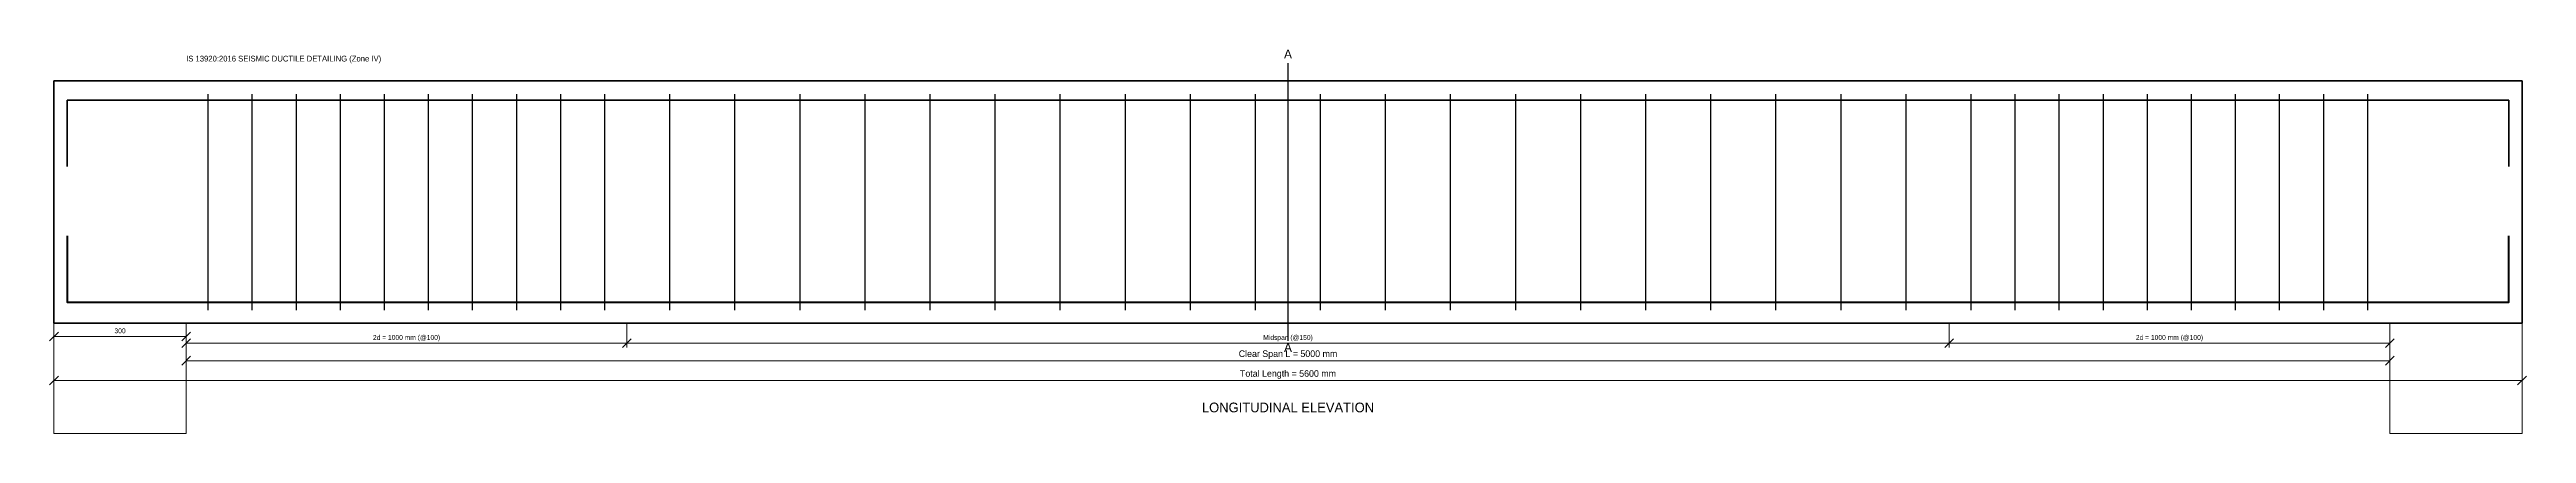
# Model space of a CAD drawing. Header units: millimetres. Extents: x -451 to 6410, y -754 to 621.
# Drawn here: x 790 to 6410, y -250 to 621 of the extents above; entities that cross this region are included whole.
import ezdxf
from ezdxf.enums import TextEntityAlignment as Align

# ---------------------------------------------------------------- set-up
doc = ezdxf.new("R2010")
doc.units = ezdxf.units.MM
for name, color, linetype, lineweight in [('ANNOTATIONS', 6, 'Continuous', 25), ('DIMENSIONS', 2, 'Continuous', 18), ('HATCH', 8, 'Continuous', 13), ('OUTLINE', 7, 'Continuous', 35), ('REBAR_MAIN', 1, 'Continuous', 50), ('REBAR_TOP', 3, 'Continuous', 35), ('STIRRUPS', 4, 'Continuous', 25)]:
    doc.layers.add(name, color=color, linetype=linetype, lineweight=lineweight)

msp = doc.modelspace()

# ---------------------------------------------------------------- texts
at = {"layer": 'ANNOTATIONS'}
msp.add_text('A', height=20, dxfattribs=at).set_placement((3600, 595), align=Align.BOTTOM_CENTER)
msp.add_text('IS 13920:2016 SEISMIC DUCTILE DETAILING (Zone IV)', height=13, dxfattribs=at).set_placement((1100, 590), align=Align.BOTTOM_LEFT)
for s, height, p in [('A', 20, (3600, -45)), ('LONGITUDINAL ELEVATION', 22, (3600, -180))]:
    msp.add_text(s, height=height, dxfattribs=at).set_placement(p, align=Align.TOP_CENTER)
at = {"layer": 'DIMENSIONS'}
for s, height, p in [('300', 11, (950, -26)), ('2d = 1000 mm (@100)', 11, (1600, -41)), ('Midspan (@150)', 11, (3600, -41)), ('2d = 1000 mm (@100)', 11, (5600, -41)), ('Clear Span L = 5000 mm', 15, (3600, -81)), ('Total Length = 5600 mm', 15, (3600, -126))]:
    msp.add_text(s, height=height, dxfattribs=at).set_placement(p, align=Align.BOTTOM_CENTER)

# ---------------------------------------------------------------- linework, layer by layer
at = {"layer": 'ANNOTATIONS'}
msp.add_line((3600, -40), (3600, 590), dxfattribs=at)
at = {"layer": 'DIMENSIONS'}
for p, q in [((800, 0), (800, -140)), ((800, 0), (800, -40)), ((1100, 0), (1100, -55)), ((1100, 0), (1100, -95)), ((1100, 0), (1100, -40)), ((2100, 0), (2100, -55)), ((2100, 0), (2100, -55)), ((5100, 0), (5100, -55)), ((5100, 0), (5100, -55)), ((6100, 0), (6100, -55)), ((6100, 0), (6100, -95)), ((6400, 0), (6400, -140)), ((790, -40), (810, -20)), ((800, -30), (1100, -30)), ((1090, -40), (1110, -20)), ((1090, -55), (1110, -35)), ((1100, -45), (2100, -45)), ((2090, -55), (2110, -35)), ((2090, -55), (2110, -35)), ((2100, -45), (5100, -45)), ((5090, -55), (5110, -35)), ((5090, -55), (5110, -35)), ((5100, -45), (6100, -45)), ((6090, -55), (6110, -35)), ((1090, -95), (1110, -75)), ((1100, -85), (6100, -85)), ((6090, -95), (6110, -75)), ((790, -140), (810, -120)), ((800, -130), (6400, -130)), ((6390, -140), (6410, -120))]:
    msp.add_line(p, q, dxfattribs=at)
at = {"layer": 'HATCH'}
for points in [[(800, -250), (1100, -250), (1100, 0), (800, 0), (800, -250)], [(6100, -250), (6400, -250), (6400, 0), (6100, 0), (6100, -250)]]:
    msp.add_lwpolyline(points, close=True, dxfattribs=at)
at = {"layer": 'OUTLINE'}
msp.add_lwpolyline([(800, 0), (6400, 0), (6400, 550), (800, 550), (800, 0)], close=True, dxfattribs=at)
at = {"layer": 'REBAR_MAIN'}
msp.add_lwpolyline([(830, 198), (830, 48), (6370, 48), (6370, 198)], dxfattribs=at)
at = {"layer": 'REBAR_TOP'}
msp.add_lwpolyline([(830, 356), (830, 506), (6370, 506), (6370, 356)], dxfattribs=at)
at = {"layer": 'STIRRUPS'}
for p, q in [((1150, 30), (1150, 520)), ((1250, 30), (1250, 520)), ((1350, 30), (1350, 520)), ((1450, 30), (1450, 520)), ((1550, 30), (1550, 520)), ((1650, 30), (1650, 520)), ((1750, 30), (1750, 520)), ((1850, 30), (1850, 520)), ((1950, 30), (1950, 520)), ((2050, 30), (2050, 520)), ((2197.62, 30), (2197.62, 520)), ((2345.24, 30), (2345.24, 520)), ((2492.86, 30), (2492.86, 520)), ((2640.48, 30), (2640.48, 520)), ((2788.1, 30), (2788.1, 520)), ((2935.71, 30), (2935.71, 520)), ((3083.33, 30), (3083.33, 520)), ((3230.95, 30), (3230.95, 520)), ((3378.57, 30), (3378.57, 520)), ((3526.19, 30), (3526.19, 520)), ((3673.81, 30), (3673.81, 520)), ((3821.43, 30), (3821.43, 520)), ((3969.05, 30), (3969.05, 520)), ((4116.67, 30), (4116.67, 520)), ((4264.29, 30), (4264.29, 520)), ((4411.9, 30), (4411.9, 520)), ((4559.52, 30), (4559.52, 520)), ((4707.14, 30), (4707.14, 520)), ((4854.76, 30), (4854.76, 520)), ((5002.38, 30), (5002.38, 520)), ((5150, 30), (5150, 520)), ((5250, 30), (5250, 520)), ((5350, 30), (5350, 520)), ((5450, 30), (5450, 520)), ((5550, 30), (5550, 520)), ((5650, 30), (5650, 520)), ((5750, 30), (5750, 520)), ((5850, 30), (5850, 520)), ((5950, 30), (5950, 520)), ((6050, 30), (6050, 520))]:
    msp.add_line(p, q, dxfattribs=at)

msp.set_redraw_order([(e.dxf.handle, doc.entitydb.next_handle()) for e in msp.query("TEXT MTEXT ATTDEF DIMENSION ARC_DIMENSION")])  # texts and dimensions are drawn at this point

doc.saveas('drawing.dxf')
